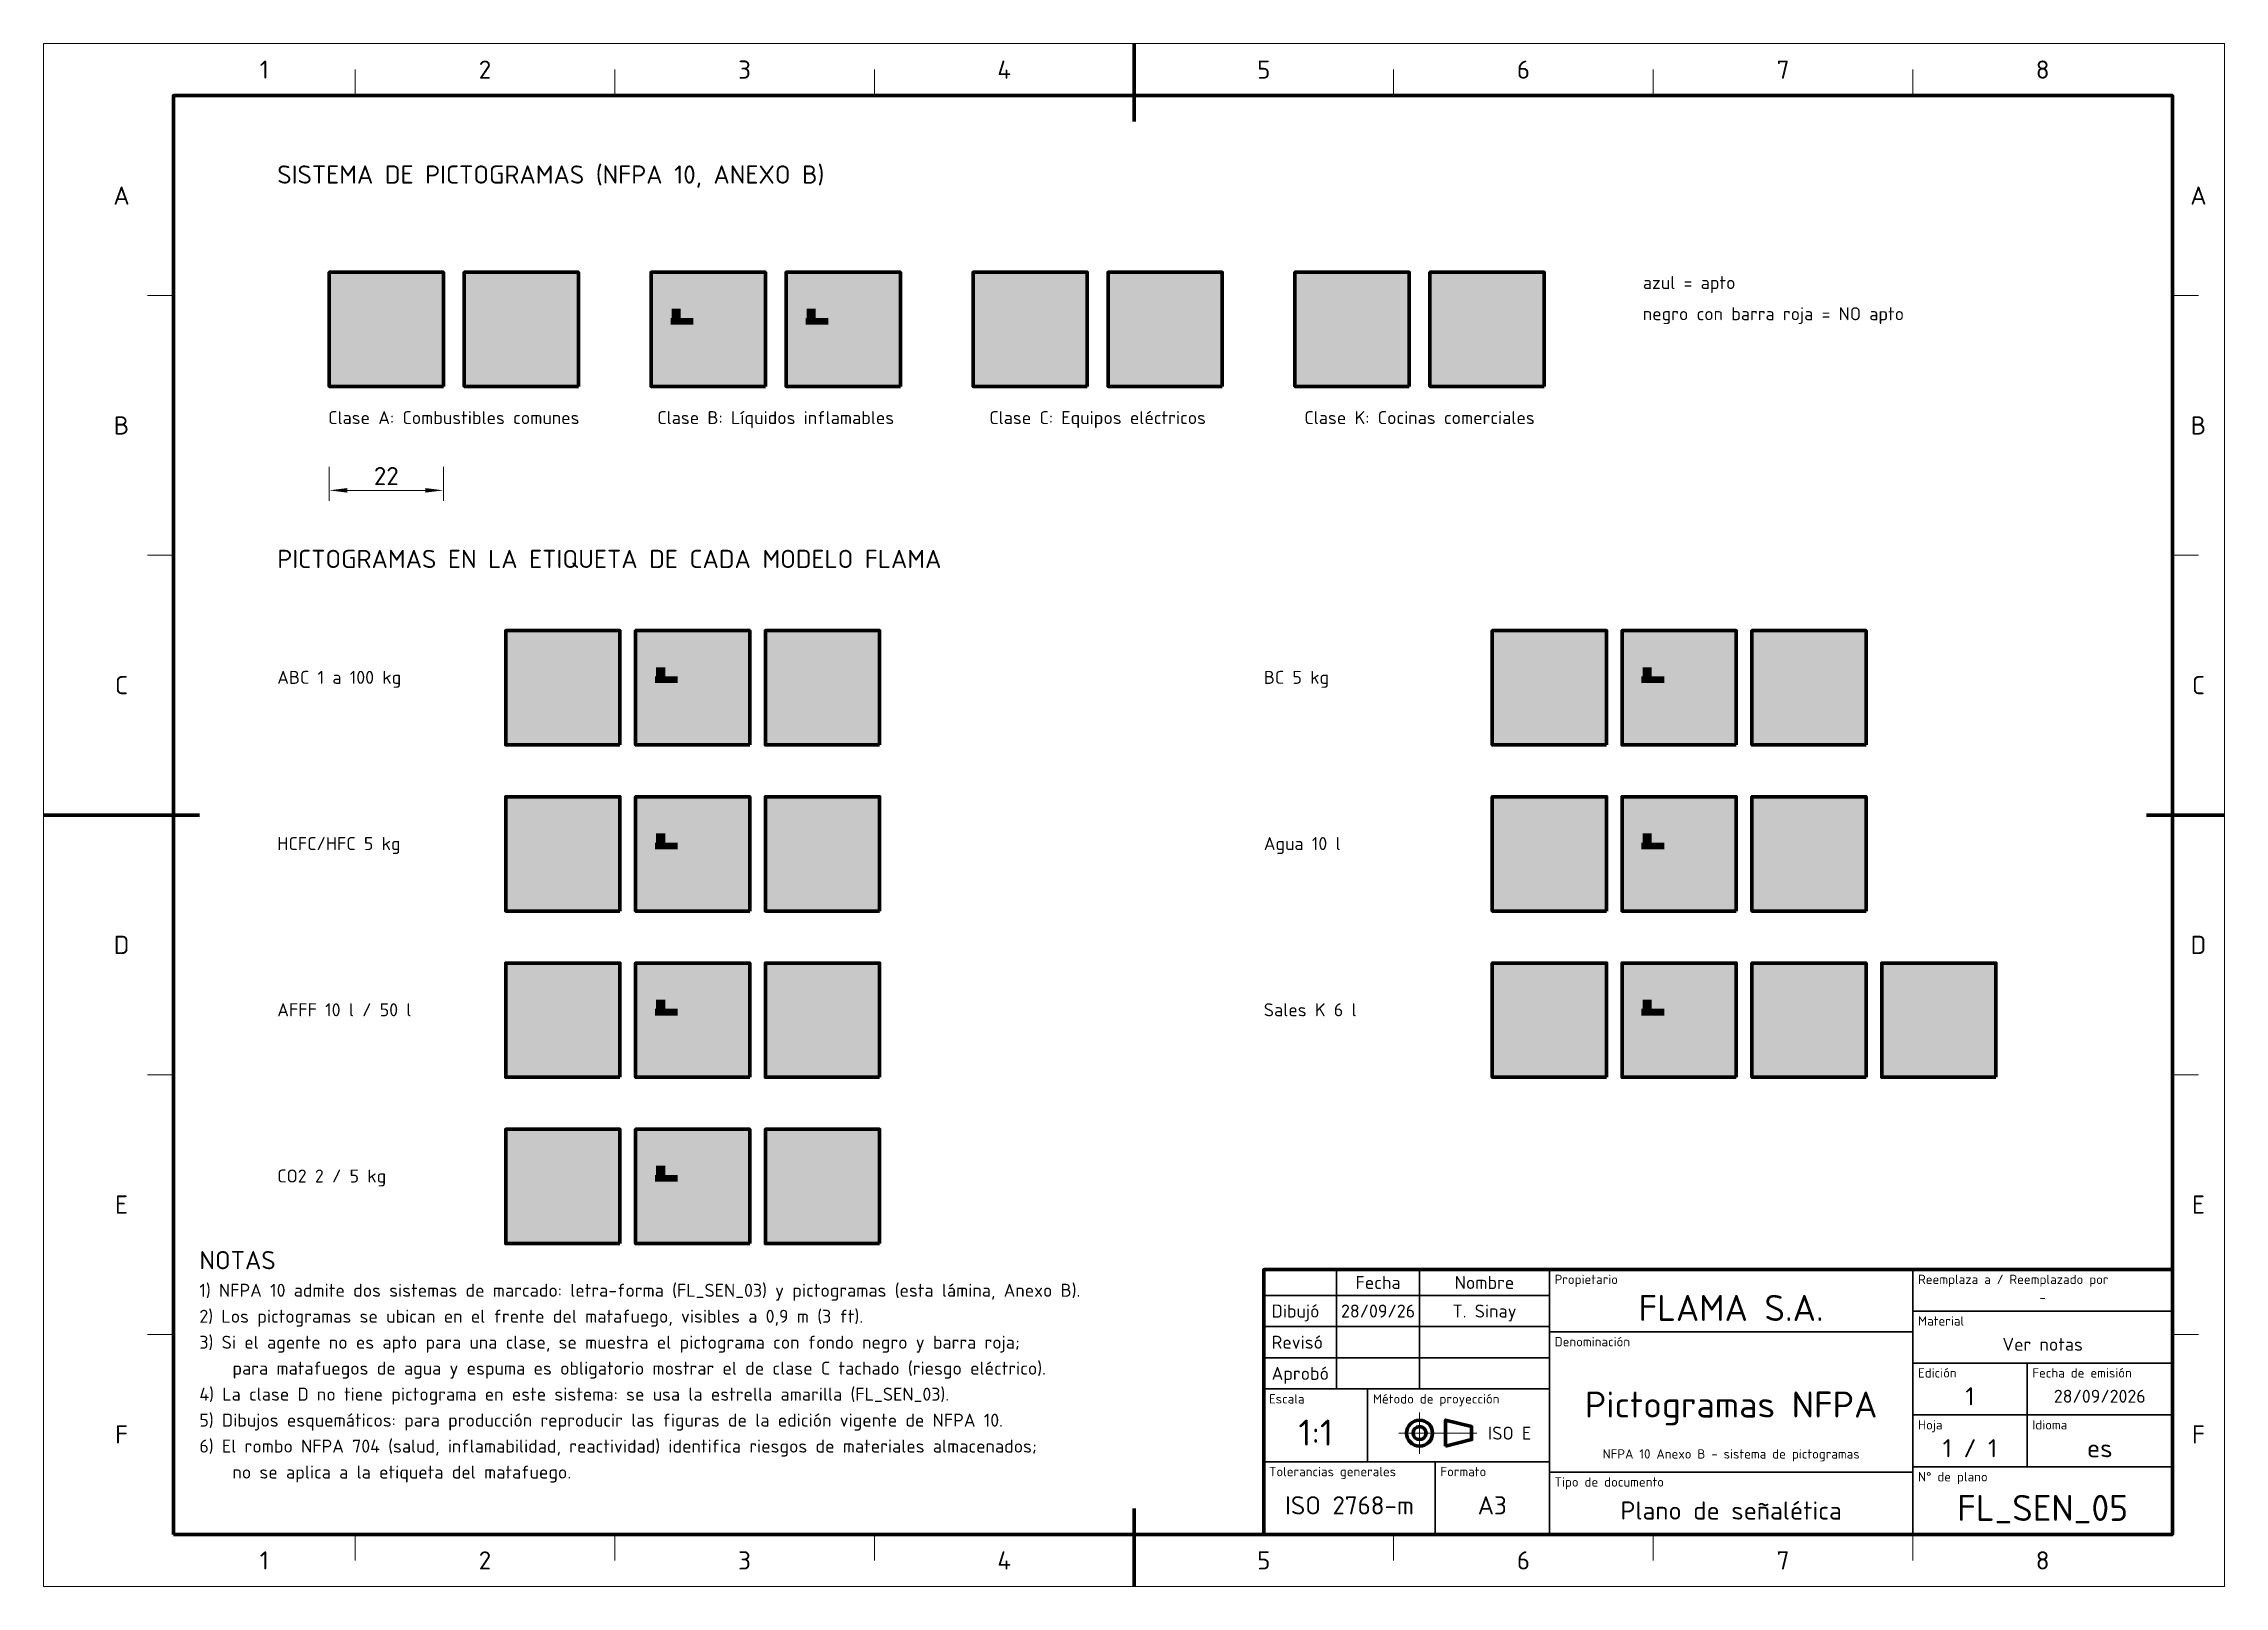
# Paper-space layout 'Lamina' of a CAD drawing. Header units: millimetres. Extents: x 0 to 420, y 0 to 297.
# The model-space entities are those that its viewports show. They can reach past a viewport. Long polylines and large blocks are cut down to what shows.
import ezdxf
from ezdxf.enums import TextEntityAlignment as Align

# ---------------------------------------------------------------- set-up
doc = ezdxf.new("R2010")
doc.units = ezdxf.units.MM
doc.linetypes.add('IRAM-F-TRAZO-PUNTO', pattern=[20, 15, -2, 1, -2])
for name, color, linetype, lineweight in [('01-VISIBLE', 7, 'CONTINUOUS', 70), ('03-EJE', 1, 'IRAM-F-TRAZO-PUNTO', 18), ('04-COTA', 3, 'CONTINUOUS', 18), ('05-RAYADO', 8, 'CONTINUOUS', 18), ('06-TEXTO', 7, 'CONTINUOUS', 25), ('07-RECUADRO', 7, 'CONTINUOUS', 70), ('08-FINA', 5, 'CONTINUOUS', 18), ('10-ROTULO', 7, 'CONTINUOUS', 35), ('11-TEXTO-ROTULO', 7, 'CONTINUOUS', 25)]:
    doc.layers.add(name, color=color, linetype=linetype, lineweight=lineweight)
doc.styles.add('ISO3098', font='isocpeur.ttf')
doc.dimstyles.new('FLAMA-IRAM', dxfattribs={"dimtxt": 3.5, "dimasz": 3.5, "dimexe": 2, "dimexo": 1.5, "dimgap": 1, "dimtad": 1, "dimdec": 1, "dimtxsty": 'ISO3098', "dimblk": 'IRAM_FLECHA', "dimblk1": 'IRAM_FLECHA', "dimblk2": 'IRAM_FLECHA', "dimcen": 2.5, "dimclrd": 7, "dimclre": 7, "dimclrt": 7, "dimazin": 3, "dimtfac": 1, "dimtmove": 0, "dimatfit": 3, "dimlwd": 18, "dimlwe": 18})

psp = doc.layouts.new('Lamina')

msp = doc.modelspace()

# ---------------------------------------------------------------- texts
at = {"layer": '06-TEXTO', "style": 'ISO3098'}
for s, height, p in [('1', 3.5, (42.5, 292)), ('2', 3.5, (85, 292)), ('3', 3.5, (135, 292)), ('4', 3.5, (185, 292)), ('5', 3.5, (235, 292)), ('6', 3.5, (285, 292)), ('7', 3.5, (335, 292)), ('8', 3.5, (385, 292)), ('A', 3.5, (15, 267.75)), ('A', 3.5, (415, 267.75)), ('B', 3.5, (15, 223.5)), ('Clase A: Combustibles comunes', 2.5, (79, 225)), ('Clase B: Líquidos inflamables', 2.5, (141, 225)), ('Clase C: Equipos eléctricos', 2.5, (203, 225)), ('Clase K: Cocinas comerciales', 2.5, (265, 225)), ('B', 3.5, (415, 223.5)), ('C', 3.5, (15, 173.5)), ('C', 3.5, (415, 173.5)), ('D', 3.5, (15, 123.5)), ('D', 3.5, (415, 123.5)), ('E', 3.5, (15, 73.5)), ('E', 3.5, (415, 73.5)), ('F', 3.5, (15, 29.25)), ('F', 3.5, (415, 29.25)), ('1', 3.5, (42.5, 5)), ('2', 3.5, (85, 5)), ('3', 3.5, (135, 5)), ('4', 3.5, (185, 5)), ('5', 3.5, (235, 5)), ('6', 3.5, (285, 5)), ('7', 3.5, (335, 5)), ('8', 3.5, (385, 5))]:
    msp.add_text(s, height=height, dxfattribs=at).set_placement(p, align=Align.MIDDLE_CENTER)
for s, height, p in [('SISTEMA DE PICTOGRAMAS (NFPA 10, ANEXO B)', 3.5, (45, 269)), ('azul = apto', 2.5, (308, 249)), ('negro con barra roja = NO apto', 2.5, (308, 243)), ('PICTOGRAMAS EN LA ETIQUETA DE CADA MODELO FLAMA', 3.5, (45, 195)), ('ABC 1 a 100 kg', 2.5, (45, 173)), ('BC 5 kg', 2.5, (235, 173)), ('HCFC/HFC 5 kg', 2.5, (45, 141)), ('Agua 10 l', 2.5, (235, 141)), ('AFFF 10 l / 50 l', 2.5, (45, 109)), ('Sales K 6 l', 2.5, (235, 109)), ('CO2 2 / 5 kg', 2.5, (45, 77)), ('NOTAS', 3.5, (30, 60)), ('1) NFPA 10 admite dos sistemas de marcado: letra-forma (FL_SEN_03) y pictogramas (esta lámina, Anexo B).', 2.5, (30, 55)), ('2) Los pictogramas se ubican en el frente del matafuego, visibles a 0,9 m (3 ft).', 2.5, (30, 50)), ('3) Si el agente no es apto para una clase, se muestra el pictograma con fondo negro y barra roja;', 2.5, (30, 45)), ('    para matafuegos de agua y espuma es obligatorio mostrar el de clase C tachado (riesgo eléctrico).', 2.5, (30, 40)), ('4) La clase D no tiene pictograma en este sistema: se usa la estrella amarilla (FL_SEN_03).', 2.5, (30, 35)), ('5) Dibujos esquemáticos: para producción reproducir las figuras de la edición vigente de NFPA 10.', 2.5, (30, 30)), ('6) El rombo NFPA 704 (salud, inflamabilidad, reactividad) identifica riesgos de materiales almacenados;', 2.5, (30, 25)), ('    no se aplica a la etiqueta del matafuego.', 2.5, (30, 20))]:
    msp.add_text(s, height=height, dxfattribs=at).set_placement(p, align=Align.BOTTOM_LEFT)
at = {"layer": '11-TEXTO-ROTULO', "style": 'ISO3098'}
for s, height, p in [('Fecha', 2.5, (257, 58.5)), ('Nombre', 2.5, (277.5, 58.5)), ('FLAMA S.A.', 5, (325, 53.6)), ('-', 1.8, (385, 55.6)), ('28/09/26', 2.5, (257, 53)), ('T. Sinay', 2.5, (277.5, 53)), ('Ver notas', 2.5, (385, 46.6)), ('1', 3.5, (371, 36.6)), ('28/09/2026', 2.5, (396, 36.6)), ('Pictogramas NFPA', 5, (325, 35)), ('1:1', 5, (245, 29.6)), ('NFPA 10 Anexo B - sistema de pictogramas', 1.8, (325, 25.5)), ('1 / 1', 3.5, (371, 26.6)), ('es', 3.5, (396, 26.6)), ('ISO 2768-m', 3.5, (251.5, 15.6)), ('A3', 3.5, (279, 15.6)), ('FL_SEN_05', 5, (385, 15.1)), ('Plano de señalética', 3.5, (325, 14.6))]:
    msp.add_text(s, height=height, dxfattribs=at).set_placement(p, align=Align.MIDDLE_CENTER)
for s, p in [('Propietario', (291, 60)), ('Reemplaza a / Reemplazado por', (361, 60)), ('Material', (361, 52)), ('Denominación', (291, 48)), ('Edición', (361, 42)), ('Fecha de emisión', (383, 42)), ('Escala', (236, 37)), ('Método de proyección', (256, 37)), ('Hoja', (361, 32)), ('Idioma', (383, 32)), ('Tolerancias generales', (236, 23)), ('Formato', (269, 23)), ('Tipo de documento', (291, 21)), ('N° de plano', (361, 22))]:
    msp.add_text(s, height=1.8, dxfattribs=at).set_placement(p, align=Align.TOP_LEFT)
for s, p in [('Dibujó', (236.5, 53)), ('Revisó', (236.5, 47)), ('Aprobó', (236.5, 41))]:
    msp.add_text(s, height=2.5, dxfattribs=at).set_placement(p, align=Align.MIDDLE_LEFT)
msp.add_text('ISO E', height=2.5, dxfattribs=at).set_placement((286.5, 29.5), align=Align.MIDDLE_RIGHT)

# ---------------------------------------------------------------- blocks, each defined once
blk = doc.blocks.new('IRAM_FLECHA')
blk.add_solid([(0, 0), (-1, 0.125), (-1, -0.125)])

# ---------------------------------------------------------------- dimensions: what is measured, and where the dimension line sits
at = {"layer": '04-COTA'}
msp.add_linear_dim(base=(55, 211), p1=(55, 217), p2=(77, 217), dimstyle='FLAMA-IRAM', override={"dimlfac": 1}, dxfattribs=at).render()

# ---------------------------------------------------------------- hatches: boundary and pattern name
at = {"layer": '05-RAYADO', "true_color": 0x0096d7}
h = msp.add_hatch(color=7, dxfattribs=at)
h.dxf.hatch_style = 1
h.paths.add_polyline_path([(77, 231), (77, 253), (55, 253), (55, 231)])
at = {"layer": '05-RAYADO', "true_color": 0x191919}
h = msp.add_hatch(color=7, dxfattribs=at)
h.dxf.hatch_style = 1
h.paths.add_polyline_path([(103, 231), (103, 253), (81, 253), (81, 231)])
at = {"layer": '05-RAYADO', "true_color": 0xc81e2d}
h = msp.add_hatch(color=7, dxfattribs=at)
h.dxf.hatch_style = 1
h.paths.add_polyline_path([(81, 251.29), (81, 253), (82.71, 253), (103, 232.71), (103, 231), (101.29, 231)])
at = {"layer": '05-RAYADO', "true_color": 0x0096d7}
h = msp.add_hatch(color=7, dxfattribs=at)
h.dxf.hatch_style = 1
h.paths.add_polyline_path([(139, 231), (139, 253), (117, 253), (117, 231)])
at = {"layer": '05-RAYADO', "true_color": 0x191919}
h = msp.add_hatch(color=7, dxfattribs=at)
h.dxf.hatch_style = 1
h.paths.add_polyline_path([(165, 231), (165, 253), (143, 253), (143, 231)])
at = {"layer": '05-RAYADO', "true_color": 0xc81e2d}
h = msp.add_hatch(color=7, dxfattribs=at)
h.dxf.hatch_style = 1
h.paths.add_polyline_path([(143, 251.29), (143, 253), (144.71, 253), (165, 232.71), (165, 231), (163.29, 231)])
at = {"layer": '05-RAYADO', "true_color": 0x0096d7}
h = msp.add_hatch(color=7, dxfattribs=at)
h.dxf.hatch_style = 1
h.paths.add_polyline_path([(201, 231), (201, 253), (179, 253), (179, 231)])
at = {"layer": '05-RAYADO', "true_color": 0x191919}
h = msp.add_hatch(color=7, dxfattribs=at)
h.dxf.hatch_style = 1
h.paths.add_polyline_path([(227, 231), (227, 253), (205, 253), (205, 231)])
at = {"layer": '05-RAYADO', "true_color": 0xc81e2d}
h = msp.add_hatch(color=7, dxfattribs=at)
h.dxf.hatch_style = 1
h.paths.add_polyline_path([(205, 251.29), (205, 253), (206.71, 253), (227, 232.71), (227, 231), (225.29, 231)])
at = {"layer": '05-RAYADO', "true_color": 0x0096d7}
h = msp.add_hatch(color=7, dxfattribs=at)
h.dxf.hatch_style = 1
h.paths.add_polyline_path([(263, 231), (263, 253), (241, 253), (241, 231)])
at = {"layer": '05-RAYADO', "true_color": 0x191919}
h = msp.add_hatch(color=7, dxfattribs=at)
h.dxf.hatch_style = 1
h.paths.add_polyline_path([(289, 231), (289, 253), (267, 253), (267, 231)])
at = {"layer": '05-RAYADO', "true_color": 0xc81e2d}
h = msp.add_hatch(color=7, dxfattribs=at)
h.dxf.hatch_style = 1
h.paths.add_polyline_path([(267, 251.29), (267, 253), (268.71, 253), (289, 232.71), (289, 231), (287.29, 231)])
at = {"layer": '05-RAYADO', "true_color": 0xffffff}
h = msp.add_hatch(color=7, dxfattribs=at)
h.dxf.hatch_style = 1
h.paths.add_polyline_path([(65.78, 242.44), (65.12, 234.96), (58.08, 234.96), (57.42, 242.44), (59.22, 242.44), (58.83, 245.21), (60.02, 247.59), (60.61, 246.4), (61.6, 249.57), (62.59, 246), (62.99, 248.38), (64.37, 245.61), (63.98, 242.44)])
h = msp.add_hatch(color=7, dxfattribs=at)
h.dxf.hatch_style = 1
h.paths.add_polyline_path([(91.78, 242.44), (91.12, 234.96), (84.08, 234.96), (83.42, 242.44), (85.22, 242.44), (84.83, 245.21), (86.02, 247.59), (86.61, 246.4), (87.6, 249.57), (88.59, 246), (88.99, 248.38), (90.37, 245.61), (89.98, 242.44)])
h = msp.add_hatch(color=7, dxfattribs=at)
h.dxf.hatch_style = 1
h.paths.add_polyline_path([(66.84, 238.96), (68.55, 242.4), (69.41, 240.68), (70.84, 245.26), (72.27, 240.11), (72.84, 243.54), (74.84, 239.54), (74.27, 234.96), (67.41, 234.96)])
h = msp.add_hatch(color=7, dxfattribs=at)
h.dxf.hatch_style = 1
h.paths.add_polyline_path([(92.84, 238.96), (94.55, 242.4), (95.41, 240.68), (96.84, 245.26), (98.27, 240.11), (98.84, 243.54), (100.84, 239.54), (100.27, 234.96), (93.41, 234.96)])
h = msp.add_hatch(color=7, dxfattribs=at)
h.dxf.hatch_style = 1
h.paths.add_polyline_path([(119.64, 234.96), (119.64, 244.2), (120.74, 244.2), (120.74, 242.88), (120.74, 241.56), (120.74, 234.96)])
h = msp.add_hatch(color=7, dxfattribs=at)
h.dxf.hatch_style = 1
h.paths.add_polyline_path([(120.96, 244.2), (120.96, 245.96), (122.72, 245.96), (122.72, 244.2), (125.14, 244.2), (125.14, 242.88), (120.74, 242.88), (120.74, 244.2)])
h = msp.add_hatch(color=7, dxfattribs=at)
h.dxf.hatch_style = 1
h.paths.add_polyline_path([(125.14, 234.96), (125.14, 241.56), (125.14, 242.88), (125.14, 244.2), (126.24, 244.2), (126.24, 234.96)])
h = msp.add_hatch(color=7, dxfattribs=at)
h.dxf.hatch_style = 1
h.paths.add_polyline_path([(128.7, 234.96), (136.1, 234.96), (136.71, 239.89), (134.56, 244.2), (133.94, 240.5), (132.4, 246.05), (130.86, 241.12), (129.94, 242.97), (128.09, 239.27)])
h = msp.add_hatch(color=7, dxfattribs=at)
h.dxf.hatch_style = 1
h.paths.add_polyline_path([(145.64, 234.96), (145.64, 244.2), (146.74, 244.2), (146.74, 242.88), (146.74, 241.56), (146.74, 234.96)])
h = msp.add_hatch(color=7, dxfattribs=at)
h.dxf.hatch_style = 1
h.paths.add_polyline_path([(146.96, 244.2), (146.96, 245.96), (148.72, 245.96), (148.72, 244.2), (151.14, 244.2), (151.14, 242.88), (146.74, 242.88), (146.74, 244.2)])
h = msp.add_hatch(color=7, dxfattribs=at)
h.dxf.hatch_style = 1
h.paths.add_polyline_path([(151.14, 234.96), (151.14, 241.56), (151.14, 242.88), (151.14, 244.2), (152.24, 244.2), (152.24, 234.96)])
h = msp.add_hatch(color=7, dxfattribs=at)
h.dxf.hatch_style = 1
h.paths.add_polyline_path([(154.7, 234.96), (162.1, 234.96), (162.71, 239.89), (160.56, 244.2), (159.94, 240.5), (158.4, 246.05), (156.86, 241.12), (155.94, 242.97), (154.09, 239.27)])
h = msp.add_hatch(color=7, dxfattribs=at)
h.dxf.hatch_style = 1
h.paths.add_polyline_path([(191.41, 234.96), (198.27, 234.96), (198.84, 239.54), (196.84, 243.54), (196.27, 240.11), (194.84, 245.26), (193.41, 240.68), (192.55, 242.4), (190.84, 238.96)])
h = msp.add_hatch(color=7, dxfattribs=at)
h.dxf.hatch_style = 1
h.paths.add_polyline_path([(217.41, 234.96), (224.27, 234.96), (224.84, 239.54), (222.84, 243.54), (222.27, 240.11), (220.84, 245.26), (219.41, 240.68), (218.55, 242.4), (216.84, 238.96)])
h = msp.add_hatch(color=7, dxfattribs=at)
h.dxf.hatch_style = 1
h.paths.add_polyline_path([(247.03, 237.16), (246.46, 241.16), (248.17, 244.6), (249.03, 242.88), (250.46, 247.46), (251.89, 242.31), (252.46, 245.74), (254.46, 241.74), (253.89, 237.16), (255.96, 237.16), (255.96, 234.96), (244.96, 234.96), (244.96, 235.84), (241.44, 235.84), (241.44, 236.72), (244.96, 236.72), (244.96, 237.16)])
h = msp.add_hatch(color=7, dxfattribs=at)
h.dxf.hatch_style = 1
h.paths.add_polyline_path([(273.03, 237.16), (272.46, 241.16), (274.17, 244.6), (275.03, 242.88), (276.46, 247.46), (277.89, 242.31), (278.46, 245.74), (280.46, 241.74), (279.89, 237.16), (281.96, 237.16), (281.96, 234.96), (270.96, 234.96), (270.96, 235.84), (267.44, 235.84), (267.44, 236.72), (270.96, 236.72), (270.96, 237.16)])
h = msp.add_hatch(color=7, dxfattribs=at)
h.dxf.hatch_style = 1
h.paths.add_polyline_path([(120.74, 234.96), (120.74, 241.56), (125.14, 241.56), (125.14, 234.96)])
h = msp.add_hatch(color=7, dxfattribs=at)
h.dxf.hatch_style = 1
h.paths.add_polyline_path([(146.74, 234.96), (146.74, 241.56), (151.14, 241.56), (151.14, 234.96)])
h = msp.add_hatch(color=7, dxfattribs=at)
h.dxf.hatch_style = 1
h.paths.add_polyline_path([(181.2, 239.36), (180.32, 239.36), (180.32, 234.96), (180.32, 234.92), (180.31, 234.87), (180.3, 234.83), (180.29, 234.79), (180.27, 234.75), (180.25, 234.72), (180.22, 234.68), (180.19, 234.65), (180.16, 234.62), (180.12, 234.59), (180.09, 234.57), (180.05, 234.55), (180.01, 234.54), (179.97, 234.53), (179.92, 234.52), (179.88, 234.52), (179.84, 234.52), (179.79, 234.53), (179.75, 234.54), (179.71, 234.55), (179.67, 234.57), (179.64, 234.59), (179.6, 234.62), (179.57, 234.65), (179.54, 234.68), (179.51, 234.72), (179.49, 234.75), (179.47, 234.79), (179.46, 234.83), (179.45, 234.87), (179.44, 234.92), (179.44, 234.96), (179.44, 239.8), (179.44, 239.84), (179.45, 239.89), (179.46, 239.93), (179.47, 239.97), (179.49, 240.01), (179.51, 240.04), (179.54, 240.08), (179.57, 240.11), (179.6, 240.14), (179.64, 240.17), (179.67, 240.19), (179.71, 240.21), (179.75, 240.22), (179.79, 240.23), (179.84, 240.24), (179.88, 240.24), (181.2, 240.24), (181.2, 242), (187.36, 242), (187.36, 241.12), (189.56, 241.12), (189.56, 240.46), (187.36, 240.46), (187.36, 239.14), (189.56, 239.14), (189.56, 238.48), (187.36, 238.48), (187.36, 237.6), (181.2, 237.6)])
h = msp.add_hatch(color=7, dxfattribs=at)
h.dxf.hatch_style = 1
h.paths.add_polyline_path([(207.2, 239.36), (206.32, 239.36), (206.32, 234.96), (206.32, 234.92), (206.31, 234.87), (206.3, 234.83), (206.29, 234.79), (206.27, 234.75), (206.25, 234.72), (206.22, 234.68), (206.19, 234.65), (206.16, 234.62), (206.12, 234.59), (206.09, 234.57), (206.05, 234.55), (206.01, 234.54), (205.97, 234.53), (205.92, 234.52), (205.88, 234.52), (205.84, 234.52), (205.79, 234.53), (205.75, 234.54), (205.71, 234.55), (205.67, 234.57), (205.64, 234.59), (205.6, 234.62), (205.57, 234.65), (205.54, 234.68), (205.51, 234.72), (205.49, 234.75), (205.47, 234.79), (205.46, 234.83), (205.45, 234.87), (205.44, 234.92), (205.44, 234.96), (205.44, 239.8), (205.44, 239.84), (205.45, 239.89), (205.46, 239.93), (205.47, 239.97), (205.49, 240.01), (205.51, 240.04), (205.54, 240.08), (205.57, 240.11), (205.6, 240.14), (205.64, 240.17), (205.67, 240.19), (205.71, 240.21), (205.75, 240.22), (205.79, 240.23), (205.84, 240.24), (205.88, 240.24), (207.2, 240.24), (207.2, 242), (213.36, 242), (213.36, 241.12), (215.56, 241.12), (215.56, 240.46), (213.36, 240.46), (213.36, 239.14), (215.56, 239.14), (215.56, 238.48), (213.36, 238.48), (213.36, 237.6), (207.2, 237.6)])
at = {"layer": '05-RAYADO', "true_color": 0x0096d7}
h = msp.add_hatch(color=7, dxfattribs=at)
h.dxf.hatch_style = 1
h.paths.add_polyline_path([(111, 162), (111, 184), (89, 184), (89, 162)])
h = msp.add_hatch(color=7, dxfattribs=at)
h.dxf.hatch_style = 1
h.paths.add_polyline_path([(136, 162), (136, 184), (114, 184), (114, 162)])
h = msp.add_hatch(color=7, dxfattribs=at)
h.dxf.hatch_style = 1
h.paths.add_polyline_path([(161, 162), (161, 184), (139, 184), (139, 162)])
at = {"layer": '05-RAYADO', "true_color": 0x191919}
h = msp.add_hatch(color=7, dxfattribs=at)
h.dxf.hatch_style = 1
h.paths.add_polyline_path([(301, 162), (301, 184), (279, 184), (279, 162)])
at = {"layer": '05-RAYADO', "true_color": 0xc81e2d}
h = msp.add_hatch(color=7, dxfattribs=at)
h.dxf.hatch_style = 1
h.paths.add_polyline_path([(279, 182.29), (279, 184), (280.71, 184), (301, 163.71), (301, 162), (299.29, 162)])
at = {"layer": '05-RAYADO', "true_color": 0x0096d7}
h = msp.add_hatch(color=7, dxfattribs=at)
h.dxf.hatch_style = 1
h.paths.add_polyline_path([(326, 162), (326, 184), (304, 184), (304, 162)])
h = msp.add_hatch(color=7, dxfattribs=at)
h.dxf.hatch_style = 1
h.paths.add_polyline_path([(351, 162), (351, 184), (329, 184), (329, 162)])
at = {"layer": '05-RAYADO', "true_color": 0xffffff}
h = msp.add_hatch(color=7, dxfattribs=at)
h.dxf.hatch_style = 1
h.paths.add_polyline_path([(99.78, 173.44), (99.12, 165.96), (92.08, 165.96), (91.42, 173.44), (93.22, 173.44), (92.83, 176.21), (94.02, 178.59), (94.61, 177.4), (95.6, 180.57), (96.59, 177), (96.99, 179.38), (98.37, 176.61), (97.98, 173.44)])
h = msp.add_hatch(color=7, dxfattribs=at)
h.dxf.hatch_style = 1
h.paths.add_polyline_path([(117.96, 175.2), (117.96, 176.96), (119.72, 176.96), (119.72, 175.2), (122.14, 175.2), (122.14, 173.88), (117.74, 173.88), (117.74, 175.2)])
h = msp.add_hatch(color=7, dxfattribs=at)
h.dxf.hatch_style = 1
h.paths.add_polyline_path([(125.7, 165.96), (133.1, 165.96), (133.71, 170.89), (131.56, 175.2), (130.94, 171.5), (129.4, 177.05), (127.86, 172.12), (126.94, 173.97), (125.09, 170.27)])
h = msp.add_hatch(color=7, dxfattribs=at)
h.dxf.hatch_style = 1
h.paths.add_polyline_path([(289.78, 173.44), (289.12, 165.96), (282.08, 165.96), (281.42, 173.44), (283.22, 173.44), (282.83, 176.21), (284.02, 178.59), (284.61, 177.4), (285.6, 180.57), (286.59, 177), (286.99, 179.38), (288.37, 176.61), (287.98, 173.44)])
h = msp.add_hatch(color=7, dxfattribs=at)
h.dxf.hatch_style = 1
h.paths.add_polyline_path([(307.96, 175.2), (307.96, 176.96), (309.72, 176.96), (309.72, 175.2), (312.14, 175.2), (312.14, 173.88), (307.74, 173.88), (307.74, 175.2)])
h = msp.add_hatch(color=7, dxfattribs=at)
h.dxf.hatch_style = 1
h.paths.add_polyline_path([(315.7, 165.96), (323.1, 165.96), (323.71, 170.89), (321.56, 175.2), (320.94, 171.5), (319.4, 177.05), (317.86, 172.12), (316.94, 173.97), (315.09, 170.27)])
h = msp.add_hatch(color=7, dxfattribs=at)
h.dxf.hatch_style = 1
h.paths.add_polyline_path([(100.84, 169.96), (102.55, 173.4), (103.41, 171.68), (104.84, 176.26), (106.27, 171.11), (106.84, 174.54), (108.84, 170.54), (108.27, 165.96), (101.41, 165.96)])
h = msp.add_hatch(color=7, dxfattribs=at)
h.dxf.hatch_style = 1
h.paths.add_polyline_path([(116.64, 165.96), (116.64, 175.2), (117.74, 175.2), (117.74, 173.88), (117.74, 172.56), (117.74, 165.96)])
h = msp.add_hatch(color=7, dxfattribs=at)
h.dxf.hatch_style = 1
h.paths.add_polyline_path([(117.74, 165.96), (117.74, 172.56), (122.14, 172.56), (122.14, 165.96)])
h = msp.add_hatch(color=7, dxfattribs=at)
h.dxf.hatch_style = 1
h.paths.add_polyline_path([(122.14, 165.96), (122.14, 172.56), (122.14, 173.88), (122.14, 175.2), (123.24, 175.2), (123.24, 165.96)])
h = msp.add_hatch(color=7, dxfattribs=at)
h.dxf.hatch_style = 1
h.paths.add_polyline_path([(141.2, 170.36), (140.32, 170.36), (140.32, 165.96), (140.32, 165.92), (140.31, 165.87), (140.3, 165.83), (140.29, 165.79), (140.27, 165.75), (140.25, 165.72), (140.22, 165.68), (140.19, 165.65), (140.16, 165.62), (140.12, 165.59), (140.09, 165.57), (140.05, 165.55), (140.01, 165.54), (139.97, 165.53), (139.92, 165.52), (139.88, 165.52), (139.84, 165.52), (139.79, 165.53), (139.75, 165.54), (139.71, 165.55), (139.67, 165.57), (139.64, 165.59), (139.6, 165.62), (139.57, 165.65), (139.54, 165.68), (139.51, 165.72), (139.49, 165.75), (139.47, 165.79), (139.46, 165.83), (139.45, 165.87), (139.44, 165.92), (139.44, 165.96), (139.44, 170.8), (139.44, 170.84), (139.45, 170.89), (139.46, 170.93), (139.47, 170.97), (139.49, 171.01), (139.51, 171.04), (139.54, 171.08), (139.57, 171.11), (139.6, 171.14), (139.64, 171.17), (139.67, 171.19), (139.71, 171.21), (139.75, 171.22), (139.79, 171.23), (139.84, 171.24), (139.88, 171.24), (141.2, 171.24), (141.2, 173), (147.36, 173), (147.36, 172.12), (149.56, 172.12), (149.56, 171.46), (147.36, 171.46), (147.36, 170.14), (149.56, 170.14), (149.56, 169.48), (147.36, 169.48), (147.36, 168.6), (141.2, 168.6)])
h = msp.add_hatch(color=7, dxfattribs=at)
h.dxf.hatch_style = 1
h.paths.add_polyline_path([(151.41, 165.96), (158.27, 165.96), (158.84, 170.54), (156.84, 174.54), (156.27, 171.11), (154.84, 176.26), (153.41, 171.68), (152.55, 173.4), (150.84, 169.96)])
h = msp.add_hatch(color=7, dxfattribs=at)
h.dxf.hatch_style = 1
h.paths.add_polyline_path([(290.84, 169.96), (292.55, 173.4), (293.41, 171.68), (294.84, 176.26), (296.27, 171.11), (296.84, 174.54), (298.84, 170.54), (298.27, 165.96), (291.41, 165.96)])
h = msp.add_hatch(color=7, dxfattribs=at)
h.dxf.hatch_style = 1
h.paths.add_polyline_path([(306.64, 165.96), (306.64, 175.2), (307.74, 175.2), (307.74, 173.88), (307.74, 172.56), (307.74, 165.96)])
h = msp.add_hatch(color=7, dxfattribs=at)
h.dxf.hatch_style = 1
h.paths.add_polyline_path([(307.74, 165.96), (307.74, 172.56), (312.14, 172.56), (312.14, 165.96)])
h = msp.add_hatch(color=7, dxfattribs=at)
h.dxf.hatch_style = 1
h.paths.add_polyline_path([(312.14, 165.96), (312.14, 172.56), (312.14, 173.88), (312.14, 175.2), (313.24, 175.2), (313.24, 165.96)])
h = msp.add_hatch(color=7, dxfattribs=at)
h.dxf.hatch_style = 1
h.paths.add_polyline_path([(331.2, 170.36), (330.32, 170.36), (330.32, 165.96), (330.32, 165.92), (330.31, 165.87), (330.3, 165.83), (330.29, 165.79), (330.27, 165.75), (330.25, 165.72), (330.22, 165.68), (330.19, 165.65), (330.16, 165.62), (330.12, 165.59), (330.09, 165.57), (330.05, 165.55), (330.01, 165.54), (329.97, 165.53), (329.92, 165.52), (329.88, 165.52), (329.84, 165.52), (329.79, 165.53), (329.75, 165.54), (329.71, 165.55), (329.67, 165.57), (329.64, 165.59), (329.6, 165.62), (329.57, 165.65), (329.54, 165.68), (329.51, 165.72), (329.49, 165.75), (329.47, 165.79), (329.46, 165.83), (329.45, 165.87), (329.44, 165.92), (329.44, 165.96), (329.44, 170.8), (329.44, 170.84), (329.45, 170.89), (329.46, 170.93), (329.47, 170.97), (329.49, 171.01), (329.51, 171.04), (329.54, 171.08), (329.57, 171.11), (329.6, 171.14), (329.64, 171.17), (329.67, 171.19), (329.71, 171.21), (329.75, 171.22), (329.79, 171.23), (329.84, 171.24), (329.88, 171.24), (331.2, 171.24), (331.2, 173), (337.36, 173), (337.36, 172.12), (339.56, 172.12), (339.56, 171.46), (337.36, 171.46), (337.36, 170.14), (339.56, 170.14), (339.56, 169.48), (337.36, 169.48), (337.36, 168.6), (331.2, 168.6)])
h = msp.add_hatch(color=7, dxfattribs=at)
h.dxf.hatch_style = 1
h.paths.add_polyline_path([(341.41, 165.96), (348.27, 165.96), (348.84, 170.54), (346.84, 174.54), (346.27, 171.11), (344.84, 176.26), (343.41, 171.68), (342.55, 173.4), (340.84, 169.96)])
at = {"layer": '05-RAYADO', "true_color": 0x0096d7}
h = msp.add_hatch(color=7, dxfattribs=at)
h.dxf.hatch_style = 1
h.paths.add_polyline_path([(111, 130), (111, 152), (89, 152), (89, 130)])
h = msp.add_hatch(color=7, dxfattribs=at)
h.dxf.hatch_style = 1
h.paths.add_polyline_path([(136, 130), (136, 152), (114, 152), (114, 130)])
h = msp.add_hatch(color=7, dxfattribs=at)
h.dxf.hatch_style = 1
h.paths.add_polyline_path([(161, 130), (161, 152), (139, 152), (139, 130)])
h = msp.add_hatch(color=7, dxfattribs=at)
h.dxf.hatch_style = 1
h.paths.add_polyline_path([(301, 130), (301, 152), (279, 152), (279, 130)])
at = {"layer": '05-RAYADO', "true_color": 0x191919}
h = msp.add_hatch(color=7, dxfattribs=at)
h.dxf.hatch_style = 1
h.paths.add_polyline_path([(326, 130), (326, 152), (304, 152), (304, 130)])
at = {"layer": '05-RAYADO', "true_color": 0xc81e2d}
h = msp.add_hatch(color=7, dxfattribs=at)
h.dxf.hatch_style = 1
h.paths.add_polyline_path([(304, 150.29), (304, 152), (305.71, 152), (326, 131.71), (326, 130), (324.29, 130)])
at = {"layer": '05-RAYADO', "true_color": 0x191919}
h = msp.add_hatch(color=7, dxfattribs=at)
h.dxf.hatch_style = 1
h.paths.add_polyline_path([(351, 130), (351, 152), (329, 152), (329, 130)])
at = {"layer": '05-RAYADO', "true_color": 0xc81e2d}
h = msp.add_hatch(color=7, dxfattribs=at)
h.dxf.hatch_style = 1
h.paths.add_polyline_path([(329, 150.29), (329, 152), (330.71, 152), (351, 131.71), (351, 130), (349.29, 130)])
at = {"layer": '05-RAYADO', "true_color": 0xffffff}
h = msp.add_hatch(color=7, dxfattribs=at)
h.dxf.hatch_style = 1
h.paths.add_polyline_path([(99.78, 141.44), (99.12, 133.96), (92.08, 133.96), (91.42, 141.44), (93.22, 141.44), (92.83, 144.21), (94.02, 146.59), (94.61, 145.4), (95.6, 148.57), (96.59, 145), (96.99, 147.38), (98.37, 144.61), (97.98, 141.44)])
h = msp.add_hatch(color=7, dxfattribs=at)
h.dxf.hatch_style = 1
h.paths.add_polyline_path([(289.78, 141.44), (289.12, 133.96), (282.08, 133.96), (281.42, 141.44), (283.22, 141.44), (282.83, 144.21), (284.02, 146.59), (284.61, 145.4), (285.6, 148.57), (286.59, 145), (286.99, 147.38), (288.37, 144.61), (287.98, 141.44)])
h = msp.add_hatch(color=7, dxfattribs=at)
h.dxf.hatch_style = 1
h.paths.add_polyline_path([(100.84, 137.96), (102.55, 141.4), (103.41, 139.68), (104.84, 144.26), (106.27, 139.11), (106.84, 142.54), (108.84, 138.54), (108.27, 133.96), (101.41, 133.96)])
h = msp.add_hatch(color=7, dxfattribs=at)
h.dxf.hatch_style = 1
h.paths.add_polyline_path([(116.64, 133.96), (116.64, 143.2), (117.74, 143.2), (117.74, 141.88), (117.74, 140.56), (117.74, 133.96)])
h = msp.add_hatch(color=7, dxfattribs=at)
h.dxf.hatch_style = 1
h.paths.add_polyline_path([(117.96, 143.2), (117.96, 144.96), (119.72, 144.96), (119.72, 143.2), (122.14, 143.2), (122.14, 141.88), (117.74, 141.88), (117.74, 143.2)])
h = msp.add_hatch(color=7, dxfattribs=at)
h.dxf.hatch_style = 1
h.paths.add_polyline_path([(122.14, 133.96), (122.14, 140.56), (122.14, 141.88), (122.14, 143.2), (123.24, 143.2), (123.24, 133.96)])
h = msp.add_hatch(color=7, dxfattribs=at)
h.dxf.hatch_style = 1
h.paths.add_polyline_path([(125.7, 133.96), (133.1, 133.96), (133.71, 138.89), (131.56, 143.2), (130.94, 139.5), (129.4, 145.05), (127.86, 140.12), (126.94, 141.97), (125.09, 138.27)])
h = msp.add_hatch(color=7, dxfattribs=at)
h.dxf.hatch_style = 1
h.paths.add_polyline_path([(151.41, 133.96), (158.27, 133.96), (158.84, 138.54), (156.84, 142.54), (156.27, 139.11), (154.84, 144.26), (153.41, 139.68), (152.55, 141.4), (150.84, 137.96)])
h = msp.add_hatch(color=7, dxfattribs=at)
h.dxf.hatch_style = 1
h.paths.add_polyline_path([(290.84, 137.96), (292.55, 141.4), (293.41, 139.68), (294.84, 144.26), (296.27, 139.11), (296.84, 142.54), (298.84, 138.54), (298.27, 133.96), (291.41, 133.96)])
h = msp.add_hatch(color=7, dxfattribs=at)
h.dxf.hatch_style = 1
h.paths.add_polyline_path([(306.64, 133.96), (306.64, 143.2), (307.74, 143.2), (307.74, 141.88), (307.74, 140.56), (307.74, 133.96)])
h = msp.add_hatch(color=7, dxfattribs=at)
h.dxf.hatch_style = 1
h.paths.add_polyline_path([(307.96, 143.2), (307.96, 144.96), (309.72, 144.96), (309.72, 143.2), (312.14, 143.2), (312.14, 141.88), (307.74, 141.88), (307.74, 143.2)])
h = msp.add_hatch(color=7, dxfattribs=at)
h.dxf.hatch_style = 1
h.paths.add_polyline_path([(312.14, 133.96), (312.14, 140.56), (312.14, 141.88), (312.14, 143.2), (313.24, 143.2), (313.24, 133.96)])
h = msp.add_hatch(color=7, dxfattribs=at)
h.dxf.hatch_style = 1
h.paths.add_polyline_path([(315.7, 133.96), (323.1, 133.96), (323.71, 138.89), (321.56, 143.2), (320.94, 139.5), (319.4, 145.05), (317.86, 140.12), (316.94, 141.97), (315.09, 138.27)])
h = msp.add_hatch(color=7, dxfattribs=at)
h.dxf.hatch_style = 1
h.paths.add_polyline_path([(341.41, 133.96), (348.27, 133.96), (348.84, 138.54), (346.84, 142.54), (346.27, 139.11), (344.84, 144.26), (343.41, 139.68), (342.55, 141.4), (340.84, 137.96)])
h = msp.add_hatch(color=7, dxfattribs=at)
h.dxf.hatch_style = 1
h.paths.add_polyline_path([(117.74, 133.96), (117.74, 140.56), (122.14, 140.56), (122.14, 133.96)])
h = msp.add_hatch(color=7, dxfattribs=at)
h.dxf.hatch_style = 1
h.paths.add_polyline_path([(141.2, 138.36), (140.32, 138.36), (140.32, 133.96), (140.32, 133.92), (140.31, 133.87), (140.3, 133.83), (140.29, 133.79), (140.27, 133.75), (140.25, 133.72), (140.22, 133.68), (140.19, 133.65), (140.16, 133.62), (140.12, 133.59), (140.09, 133.57), (140.05, 133.55), (140.01, 133.54), (139.97, 133.53), (139.92, 133.52), (139.88, 133.52), (139.84, 133.52), (139.79, 133.53), (139.75, 133.54), (139.71, 133.55), (139.67, 133.57), (139.64, 133.59), (139.6, 133.62), (139.57, 133.65), (139.54, 133.68), (139.51, 133.72), (139.49, 133.75), (139.47, 133.79), (139.46, 133.83), (139.45, 133.87), (139.44, 133.92), (139.44, 133.96), (139.44, 138.8), (139.44, 138.84), (139.45, 138.89), (139.46, 138.93), (139.47, 138.97), (139.49, 139.01), (139.51, 139.04), (139.54, 139.08), (139.57, 139.11), (139.6, 139.14), (139.64, 139.17), (139.67, 139.19), (139.71, 139.21), (139.75, 139.22), (139.79, 139.23), (139.84, 139.24), (139.88, 139.24), (141.2, 139.24), (141.2, 141), (147.36, 141), (147.36, 140.12), (149.56, 140.12), (149.56, 139.46), (147.36, 139.46), (147.36, 138.14), (149.56, 138.14), (149.56, 137.48), (147.36, 137.48), (147.36, 136.6), (141.2, 136.6)])
h = msp.add_hatch(color=7, dxfattribs=at)
h.dxf.hatch_style = 1
h.paths.add_polyline_path([(307.74, 133.96), (307.74, 140.56), (312.14, 140.56), (312.14, 133.96)])
h = msp.add_hatch(color=7, dxfattribs=at)
h.dxf.hatch_style = 1
h.paths.add_polyline_path([(331.2, 138.36), (330.32, 138.36), (330.32, 133.96), (330.32, 133.92), (330.31, 133.87), (330.3, 133.83), (330.29, 133.79), (330.27, 133.75), (330.25, 133.72), (330.22, 133.68), (330.19, 133.65), (330.16, 133.62), (330.12, 133.59), (330.09, 133.57), (330.05, 133.55), (330.01, 133.54), (329.97, 133.53), (329.92, 133.52), (329.88, 133.52), (329.84, 133.52), (329.79, 133.53), (329.75, 133.54), (329.71, 133.55), (329.67, 133.57), (329.64, 133.59), (329.6, 133.62), (329.57, 133.65), (329.54, 133.68), (329.51, 133.72), (329.49, 133.75), (329.47, 133.79), (329.46, 133.83), (329.45, 133.87), (329.44, 133.92), (329.44, 133.96), (329.44, 138.8), (329.44, 138.84), (329.45, 138.89), (329.46, 138.93), (329.47, 138.97), (329.49, 139.01), (329.51, 139.04), (329.54, 139.08), (329.57, 139.11), (329.6, 139.14), (329.64, 139.17), (329.67, 139.19), (329.71, 139.21), (329.75, 139.22), (329.79, 139.23), (329.84, 139.24), (329.88, 139.24), (331.2, 139.24), (331.2, 141), (337.36, 141), (337.36, 140.12), (339.56, 140.12), (339.56, 139.46), (337.36, 139.46), (337.36, 138.14), (339.56, 138.14), (339.56, 137.48), (337.36, 137.48), (337.36, 136.6), (331.2, 136.6)])
at = {"layer": '05-RAYADO', "true_color": 0x0096d7}
h = msp.add_hatch(color=7, dxfattribs=at)
h.dxf.hatch_style = 1
h.paths.add_polyline_path([(111, 98), (111, 120), (89, 120), (89, 98)])
h = msp.add_hatch(color=7, dxfattribs=at)
h.dxf.hatch_style = 1
h.paths.add_polyline_path([(136, 98), (136, 120), (114, 120), (114, 98)])
at = {"layer": '05-RAYADO', "true_color": 0x191919}
h = msp.add_hatch(color=7, dxfattribs=at)
h.dxf.hatch_style = 1
h.paths.add_polyline_path([(161, 98), (161, 120), (139, 120), (139, 98)])
at = {"layer": '05-RAYADO', "true_color": 0xc81e2d}
h = msp.add_hatch(color=7, dxfattribs=at)
h.dxf.hatch_style = 1
h.paths.add_polyline_path([(139, 118.29), (139, 120), (140.71, 120), (161, 99.71), (161, 98), (159.29, 98)])
at = {"layer": '05-RAYADO', "true_color": 0x0096d7}
h = msp.add_hatch(color=7, dxfattribs=at)
h.dxf.hatch_style = 1
h.paths.add_polyline_path([(301, 98), (301, 120), (279, 120), (279, 98)])
at = {"layer": '05-RAYADO', "true_color": 0x191919}
h = msp.add_hatch(color=7, dxfattribs=at)
h.dxf.hatch_style = 1
h.paths.add_polyline_path([(326, 98), (326, 120), (304, 120), (304, 98)])
at = {"layer": '05-RAYADO', "true_color": 0xc81e2d}
h = msp.add_hatch(color=7, dxfattribs=at)
h.dxf.hatch_style = 1
h.paths.add_polyline_path([(304, 118.29), (304, 120), (305.71, 120), (326, 99.71), (326, 98), (324.29, 98)])
at = {"layer": '05-RAYADO', "true_color": 0x191919}
h = msp.add_hatch(color=7, dxfattribs=at)
h.dxf.hatch_style = 1
h.paths.add_polyline_path([(351, 98), (351, 120), (329, 120), (329, 98)])
at = {"layer": '05-RAYADO', "true_color": 0xc81e2d}
h = msp.add_hatch(color=7, dxfattribs=at)
h.dxf.hatch_style = 1
h.paths.add_polyline_path([(329, 118.29), (329, 120), (330.71, 120), (351, 99.71), (351, 98), (349.29, 98)])
at = {"layer": '05-RAYADO', "true_color": 0x0096d7}
h = msp.add_hatch(color=7, dxfattribs=at)
h.dxf.hatch_style = 1
h.paths.add_polyline_path([(376, 98), (376, 120), (354, 120), (354, 98)])
at = {"layer": '05-RAYADO', "true_color": 0xffffff}
h = msp.add_hatch(color=7, dxfattribs=at)
h.dxf.hatch_style = 1
h.paths.add_polyline_path([(99.78, 109.44), (99.12, 101.96), (92.08, 101.96), (91.42, 109.44), (93.22, 109.44), (92.83, 112.21), (94.02, 114.59), (94.61, 113.4), (95.6, 116.57), (96.59, 113), (96.99, 115.38), (98.37, 112.61), (97.98, 109.44)])
h = msp.add_hatch(color=7, dxfattribs=at)
h.dxf.hatch_style = 1
h.paths.add_polyline_path([(289.78, 109.44), (289.12, 101.96), (282.08, 101.96), (281.42, 109.44), (283.22, 109.44), (282.83, 112.21), (284.02, 114.59), (284.61, 113.4), (285.6, 116.57), (286.59, 113), (286.99, 115.38), (288.37, 112.61), (287.98, 109.44)])
h = msp.add_hatch(color=7, dxfattribs=at)
h.dxf.hatch_style = 1
h.paths.add_polyline_path([(360.03, 104.16), (359.46, 108.16), (361.17, 111.6), (362.03, 109.88), (363.46, 114.46), (364.89, 109.31), (365.46, 112.74), (367.46, 108.74), (366.89, 104.16), (368.96, 104.16), (368.96, 101.96), (357.96, 101.96), (357.96, 102.84), (354.44, 102.84), (354.44, 103.72), (357.96, 103.72), (357.96, 104.16)])
h = msp.add_hatch(color=7, dxfattribs=at)
h.dxf.hatch_style = 1
h.paths.add_polyline_path([(100.84, 105.96), (102.55, 109.4), (103.41, 107.68), (104.84, 112.26), (106.27, 107.11), (106.84, 110.54), (108.84, 106.54), (108.27, 101.96), (101.41, 101.96)])
h = msp.add_hatch(color=7, dxfattribs=at)
h.dxf.hatch_style = 1
h.paths.add_polyline_path([(116.64, 101.96), (116.64, 111.2), (117.74, 111.2), (117.74, 109.88), (117.74, 108.56), (117.74, 101.96)])
h = msp.add_hatch(color=7, dxfattribs=at)
h.dxf.hatch_style = 1
h.paths.add_polyline_path([(117.96, 111.2), (117.96, 112.96), (119.72, 112.96), (119.72, 111.2), (122.14, 111.2), (122.14, 109.88), (117.74, 109.88), (117.74, 111.2)])
h = msp.add_hatch(color=7, dxfattribs=at)
h.dxf.hatch_style = 1
h.paths.add_polyline_path([(122.14, 101.96), (122.14, 108.56), (122.14, 109.88), (122.14, 111.2), (123.24, 111.2), (123.24, 101.96)])
h = msp.add_hatch(color=7, dxfattribs=at)
h.dxf.hatch_style = 1
h.paths.add_polyline_path([(125.7, 101.96), (133.1, 101.96), (133.71, 106.89), (131.56, 111.2), (130.94, 107.5), (129.4, 113.05), (127.86, 108.12), (126.94, 109.97), (125.09, 106.27)])
h = msp.add_hatch(color=7, dxfattribs=at)
h.dxf.hatch_style = 1
h.paths.add_polyline_path([(151.41, 101.96), (158.27, 101.96), (158.84, 106.54), (156.84, 110.54), (156.27, 107.11), (154.84, 112.26), (153.41, 107.68), (152.55, 109.4), (150.84, 105.96)])
h = msp.add_hatch(color=7, dxfattribs=at)
h.dxf.hatch_style = 1
h.paths.add_polyline_path([(290.84, 105.96), (292.55, 109.4), (293.41, 107.68), (294.84, 112.26), (296.27, 107.11), (296.84, 110.54), (298.84, 106.54), (298.27, 101.96), (291.41, 101.96)])
h = msp.add_hatch(color=7, dxfattribs=at)
h.dxf.hatch_style = 1
h.paths.add_polyline_path([(306.64, 101.96), (306.64, 111.2), (307.74, 111.2), (307.74, 109.88), (307.74, 108.56), (307.74, 101.96)])
h = msp.add_hatch(color=7, dxfattribs=at)
h.dxf.hatch_style = 1
h.paths.add_polyline_path([(307.96, 111.2), (307.96, 112.96), (309.72, 112.96), (309.72, 111.2), (312.14, 111.2), (312.14, 109.88), (307.74, 109.88), (307.74, 111.2)])
h = msp.add_hatch(color=7, dxfattribs=at)
h.dxf.hatch_style = 1
h.paths.add_polyline_path([(312.14, 101.96), (312.14, 108.56), (312.14, 109.88), (312.14, 111.2), (313.24, 111.2), (313.24, 101.96)])
h = msp.add_hatch(color=7, dxfattribs=at)
h.dxf.hatch_style = 1
h.paths.add_polyline_path([(315.7, 101.96), (323.1, 101.96), (323.71, 106.89), (321.56, 111.2), (320.94, 107.5), (319.4, 113.05), (317.86, 108.12), (316.94, 109.97), (315.09, 106.27)])
h = msp.add_hatch(color=7, dxfattribs=at)
h.dxf.hatch_style = 1
h.paths.add_polyline_path([(341.41, 101.96), (348.27, 101.96), (348.84, 106.54), (346.84, 110.54), (346.27, 107.11), (344.84, 112.26), (343.41, 107.68), (342.55, 109.4), (340.84, 105.96)])
h = msp.add_hatch(color=7, dxfattribs=at)
h.dxf.hatch_style = 1
h.paths.add_polyline_path([(117.74, 101.96), (117.74, 108.56), (122.14, 108.56), (122.14, 101.96)])
h = msp.add_hatch(color=7, dxfattribs=at)
h.dxf.hatch_style = 1
h.paths.add_polyline_path([(141.2, 106.36), (140.32, 106.36), (140.32, 101.96), (140.32, 101.92), (140.31, 101.87), (140.3, 101.83), (140.29, 101.79), (140.27, 101.75), (140.25, 101.72), (140.22, 101.68), (140.19, 101.65), (140.16, 101.62), (140.12, 101.59), (140.09, 101.57), (140.05, 101.55), (140.01, 101.54), (139.97, 101.53), (139.92, 101.52), (139.88, 101.52), (139.84, 101.52), (139.79, 101.53), (139.75, 101.54), (139.71, 101.55), (139.67, 101.57), (139.64, 101.59), (139.6, 101.62), (139.57, 101.65), (139.54, 101.68), (139.51, 101.72), (139.49, 101.75), (139.47, 101.79), (139.46, 101.83), (139.45, 101.87), (139.44, 101.92), (139.44, 101.96), (139.44, 106.8), (139.44, 106.84), (139.45, 106.89), (139.46, 106.93), (139.47, 106.97), (139.49, 107.01), (139.51, 107.04), (139.54, 107.08), (139.57, 107.11), (139.6, 107.14), (139.64, 107.17), (139.67, 107.19), (139.71, 107.21), (139.75, 107.22), (139.79, 107.23), (139.84, 107.24), (139.88, 107.24), (141.2, 107.24), (141.2, 109), (147.36, 109), (147.36, 108.12), (149.56, 108.12), (149.56, 107.46), (147.36, 107.46), (147.36, 106.14), (149.56, 106.14), (149.56, 105.48), (147.36, 105.48), (147.36, 104.6), (141.2, 104.6)])
h = msp.add_hatch(color=7, dxfattribs=at)
h.dxf.hatch_style = 1
h.paths.add_polyline_path([(307.74, 101.96), (307.74, 108.56), (312.14, 108.56), (312.14, 101.96)])
h = msp.add_hatch(color=7, dxfattribs=at)
h.dxf.hatch_style = 1
h.paths.add_polyline_path([(331.2, 106.36), (330.32, 106.36), (330.32, 101.96), (330.32, 101.92), (330.31, 101.87), (330.3, 101.83), (330.29, 101.79), (330.27, 101.75), (330.25, 101.72), (330.22, 101.68), (330.19, 101.65), (330.16, 101.62), (330.12, 101.59), (330.09, 101.57), (330.05, 101.55), (330.01, 101.54), (329.97, 101.53), (329.92, 101.52), (329.88, 101.52), (329.84, 101.52), (329.79, 101.53), (329.75, 101.54), (329.71, 101.55), (329.67, 101.57), (329.64, 101.59), (329.6, 101.62), (329.57, 101.65), (329.54, 101.68), (329.51, 101.72), (329.49, 101.75), (329.47, 101.79), (329.46, 101.83), (329.45, 101.87), (329.44, 101.92), (329.44, 101.96), (329.44, 106.8), (329.44, 106.84), (329.45, 106.89), (329.46, 106.93), (329.47, 106.97), (329.49, 107.01), (329.51, 107.04), (329.54, 107.08), (329.57, 107.11), (329.6, 107.14), (329.64, 107.17), (329.67, 107.19), (329.71, 107.21), (329.75, 107.22), (329.79, 107.23), (329.84, 107.24), (329.88, 107.24), (331.2, 107.24), (331.2, 109), (337.36, 109), (337.36, 108.12), (339.56, 108.12), (339.56, 107.46), (337.36, 107.46), (337.36, 106.14), (339.56, 106.14), (339.56, 105.48), (337.36, 105.48), (337.36, 104.6), (331.2, 104.6)])
at = {"layer": '05-RAYADO', "true_color": 0x191919}
h = msp.add_hatch(color=7, dxfattribs=at)
h.dxf.hatch_style = 1
h.paths.add_polyline_path([(111, 66), (111, 88), (89, 88), (89, 66)])
at = {"layer": '05-RAYADO', "true_color": 0xc81e2d}
h = msp.add_hatch(color=7, dxfattribs=at)
h.dxf.hatch_style = 1
h.paths.add_polyline_path([(89, 86.29), (89, 88), (90.71, 88), (111, 67.71), (111, 66), (109.29, 66)])
at = {"layer": '05-RAYADO', "true_color": 0xffffff}
h = msp.add_hatch(color=7, dxfattribs=at)
h.dxf.hatch_style = 1
h.paths.add_polyline_path([(99.78, 77.44), (99.12, 69.96), (92.08, 69.96), (91.42, 77.44), (93.22, 77.44), (92.83, 80.21), (94.02, 82.59), (94.61, 81.4), (95.6, 84.57), (96.59, 81), (96.99, 83.38), (98.37, 80.61), (97.98, 77.44)])
at = {"layer": '05-RAYADO', "true_color": 0x0096d7}
h = msp.add_hatch(color=7, dxfattribs=at)
h.dxf.hatch_style = 1
h.paths.add_polyline_path([(136, 66), (136, 88), (114, 88), (114, 66)])
h = msp.add_hatch(color=7, dxfattribs=at)
h.dxf.hatch_style = 1
h.paths.add_polyline_path([(161, 66), (161, 88), (139, 88), (139, 66)])
at = {"layer": '05-RAYADO', "true_color": 0xffffff}
h = msp.add_hatch(color=7, dxfattribs=at)
h.dxf.hatch_style = 1
h.paths.add_polyline_path([(100.84, 73.96), (102.55, 77.4), (103.41, 75.68), (104.84, 80.26), (106.27, 75.11), (106.84, 78.54), (108.84, 74.54), (108.27, 69.96), (101.41, 69.96)])
h = msp.add_hatch(color=7, dxfattribs=at)
h.dxf.hatch_style = 1
h.paths.add_polyline_path([(117.96, 79.2), (117.96, 80.96), (119.72, 80.96), (119.72, 79.2), (122.14, 79.2), (122.14, 77.88), (117.74, 77.88), (117.74, 79.2)])
h = msp.add_hatch(color=7, dxfattribs=at)
h.dxf.hatch_style = 1
h.paths.add_polyline_path([(125.7, 69.96), (133.1, 69.96), (133.71, 74.89), (131.56, 79.2), (130.94, 75.5), (129.4, 81.05), (127.86, 76.12), (126.94, 77.97), (125.09, 74.27)])
h = msp.add_hatch(color=7, dxfattribs=at)
h.dxf.hatch_style = 1
h.paths.add_polyline_path([(151.41, 69.96), (158.27, 69.96), (158.84, 74.54), (156.84, 78.54), (156.27, 75.11), (154.84, 80.26), (153.41, 75.68), (152.55, 77.4), (150.84, 73.96)])
h = msp.add_hatch(color=7, dxfattribs=at)
h.dxf.hatch_style = 1
h.paths.add_polyline_path([(116.64, 69.96), (116.64, 79.2), (117.74, 79.2), (117.74, 77.88), (117.74, 76.56), (117.74, 69.96)])
h = msp.add_hatch(color=7, dxfattribs=at)
h.dxf.hatch_style = 1
h.paths.add_polyline_path([(117.74, 69.96), (117.74, 76.56), (122.14, 76.56), (122.14, 69.96)])
h = msp.add_hatch(color=7, dxfattribs=at)
h.dxf.hatch_style = 1
h.paths.add_polyline_path([(122.14, 69.96), (122.14, 76.56), (122.14, 77.88), (122.14, 79.2), (123.24, 79.2), (123.24, 69.96)])
h = msp.add_hatch(color=7, dxfattribs=at)
h.dxf.hatch_style = 1
h.paths.add_polyline_path([(141.2, 74.36), (140.32, 74.36), (140.32, 69.96), (140.32, 69.92), (140.31, 69.87), (140.3, 69.83), (140.29, 69.79), (140.27, 69.75), (140.25, 69.72), (140.22, 69.68), (140.19, 69.65), (140.16, 69.62), (140.12, 69.59), (140.09, 69.57), (140.05, 69.55), (140.01, 69.54), (139.97, 69.53), (139.92, 69.52), (139.88, 69.52), (139.84, 69.52), (139.79, 69.53), (139.75, 69.54), (139.71, 69.55), (139.67, 69.57), (139.64, 69.59), (139.6, 69.62), (139.57, 69.65), (139.54, 69.68), (139.51, 69.72), (139.49, 69.75), (139.47, 69.79), (139.46, 69.83), (139.45, 69.87), (139.44, 69.92), (139.44, 69.96), (139.44, 74.8), (139.44, 74.84), (139.45, 74.89), (139.46, 74.93), (139.47, 74.97), (139.49, 75.01), (139.51, 75.04), (139.54, 75.08), (139.57, 75.11), (139.6, 75.14), (139.64, 75.17), (139.67, 75.19), (139.71, 75.21), (139.75, 75.22), (139.79, 75.23), (139.84, 75.24), (139.88, 75.24), (141.2, 75.24), (141.2, 77), (147.36, 77), (147.36, 76.12), (149.56, 76.12), (149.56, 75.46), (147.36, 75.46), (147.36, 74.14), (149.56, 74.14), (149.56, 73.48), (147.36, 73.48), (147.36, 72.6), (141.2, 72.6)])

# ---------------------------------------------------------------- linework, layer by layer
at = {"layer": '01-VISIBLE'}
for points in [[(77, 231), (77, 253), (55, 253), (55, 231), (77, 231)], [(103, 231), (103, 253), (81, 253), (81, 231), (103, 231)], [(139, 231), (139, 253), (117, 253), (117, 231), (139, 231)], [(165, 231), (165, 253), (143, 253), (143, 231), (165, 231)], [(201, 231), (201, 253), (179, 253), (179, 231), (201, 231)], [(227, 231), (227, 253), (205, 253), (205, 231), (227, 231)], [(263, 231), (263, 253), (241, 253), (241, 231), (263, 231)], [(289, 231), (289, 253), (267, 253), (267, 231), (289, 231)], [(111, 162), (111, 184), (89, 184), (89, 162), (111, 162)], [(136, 162), (136, 184), (114, 184), (114, 162), (136, 162)], [(161, 162), (161, 184), (139, 184), (139, 162), (161, 162)], [(301, 162), (301, 184), (279, 184), (279, 162), (301, 162)], [(326, 162), (326, 184), (304, 184), (304, 162), (326, 162)], [(351, 162), (351, 184), (329, 184), (329, 162), (351, 162)], [(111, 130), (111, 152), (89, 152), (89, 130), (111, 130)], [(136, 130), (136, 152), (114, 152), (114, 130), (136, 130)], [(161, 130), (161, 152), (139, 152), (139, 130), (161, 130)], [(301, 130), (301, 152), (279, 152), (279, 130), (301, 130)], [(326, 130), (326, 152), (304, 152), (304, 130), (326, 130)], [(351, 130), (351, 152), (329, 152), (329, 130), (351, 130)], [(111, 98), (111, 120), (89, 120), (89, 98), (111, 98)], [(136, 98), (136, 120), (114, 120), (114, 98), (136, 98)], [(161, 98), (161, 120), (139, 120), (139, 98), (161, 98)], [(301, 98), (301, 120), (279, 120), (279, 98), (301, 98)], [(326, 98), (326, 120), (304, 120), (304, 98), (326, 98)], [(351, 98), (351, 120), (329, 120), (329, 98), (351, 98)], [(376, 98), (376, 120), (354, 120), (354, 98), (376, 98)], [(111, 66), (111, 88), (89, 88), (89, 66), (111, 66)], [(136, 66), (136, 88), (114, 88), (114, 66), (136, 66)], [(161, 66), (161, 88), (139, 88), (139, 66), (161, 66)], [(270, 27), (275, 28.25), (275, 30.75), (270, 32)]]:
    msp.add_lwpolyline(points, close=True, dxfattribs=at)
for radius in [2.5, 1.25]:
    msp.add_circle((265, 29.5), radius, dxfattribs=at)
at = {"layer": '03-EJE'}
for p, q in [((261, 29.5), (276.5, 29.5)), ((265, 25.5), (265, 33.5))]:
    msp.add_line(p, q, dxfattribs=at)
at = {"layer": '07-RECUADRO'}
for p, q in [((210, 297), (210, 282)), ((0, 148.5), (30, 148.5)), ((420, 148.5), (405, 148.5)), ((210, 0), (210, 15))]:
    msp.add_line(p, q, dxfattribs=at)
for points in [[(25, 10), (410, 10), (410, 287), (25, 287)], [(235, 10), (410, 10), (410, 61), (235, 61)]]:
    msp.add_lwpolyline(points, close=True, dxfattribs=at)
at = {"layer": '08-FINA'}
for p, q in [((60, 287), (60, 292)), ((110, 287), (110, 292)), ((160, 287), (160, 292)), ((260, 287), (260, 292)), ((310, 287), (310, 292)), ((360, 287), (360, 292)), ((25, 248.5), (20, 248.5)), ((410, 248.5), (415, 248.5)), ((25, 198.5), (20, 198.5)), ((410, 198.5), (415, 198.5)), ((25, 98.5), (20, 98.5)), ((410, 98.5), (415, 98.5)), ((25, 48.5), (20, 48.5)), ((410, 48.5), (415, 48.5)), ((60, 10), (60, 5)), ((110, 10), (110, 5)), ((160, 10), (160, 5)), ((260, 10), (260, 5)), ((310, 10), (310, 5)), ((360, 10), (360, 5))]:
    msp.add_line(p, q, dxfattribs=at)
msp.add_lwpolyline([(0, 0), (420, 0), (420, 297), (0, 297)], close=True, dxfattribs=at)
at = {"layer": '10-ROTULO'}
for points in [[(235, 56), (249, 56), (249, 61), (235, 61)], [(249, 56), (265, 56), (265, 61), (249, 61)], [(265, 56), (290, 56), (290, 61), (265, 61)], [(290, 49), (360, 49), (360, 61), (290, 61)], [(360, 53), (410, 53), (410, 61), (360, 61)], [(235, 50), (249, 50), (249, 56), (235, 56)], [(249, 50), (265, 50), (265, 56), (249, 56)], [(265, 50), (290, 50), (290, 56), (265, 56)], [(360, 43), (410, 43), (410, 53), (360, 53)], [(235, 44), (249, 44), (249, 50), (235, 50)], [(249, 44), (265, 44), (265, 50), (249, 50)], [(265, 44), (290, 44), (290, 50), (265, 50)], [(290, 22), (360, 22), (360, 49), (290, 49)], [(235, 38), (249, 38), (249, 44), (235, 44)], [(249, 38), (265, 38), (265, 44), (249, 44)], [(265, 38), (290, 38), (290, 44), (265, 44)], [(360, 33), (382, 33), (382, 43), (360, 43)], [(382, 33), (410, 33), (410, 43), (382, 43)], [(235, 24), (255, 24), (255, 38), (235, 38)], [(255, 24), (290, 24), (290, 38), (255, 38)], [(360, 23), (382, 23), (382, 33), (360, 33)], [(382, 23), (410, 23), (410, 33), (382, 33)], [(235, 10), (268, 10), (268, 24), (235, 24)], [(268, 10), (290, 10), (290, 24), (268, 24)], [(290, 10), (360, 10), (360, 22), (290, 22)], [(360, 10), (410, 10), (410, 23), (360, 23)]]:
    msp.add_lwpolyline(points, close=True, dxfattribs=at)

msp.set_redraw_order([(e.dxf.handle, doc.entitydb.next_handle()) for e in msp.query("TEXT MTEXT ATTDEF DIMENSION ARC_DIMENSION")])  # texts and dimensions are drawn at this point

# ---------------------------------------------------------------- viewports
at = {"layer": 'VIEWPORTS'}
psp.add_viewport(center=(210, 148.5), size=(420, 297), view_center_point=(210, 148.5), view_height=297, dxfattribs=at)

doc.saveas('drawing.dxf')
